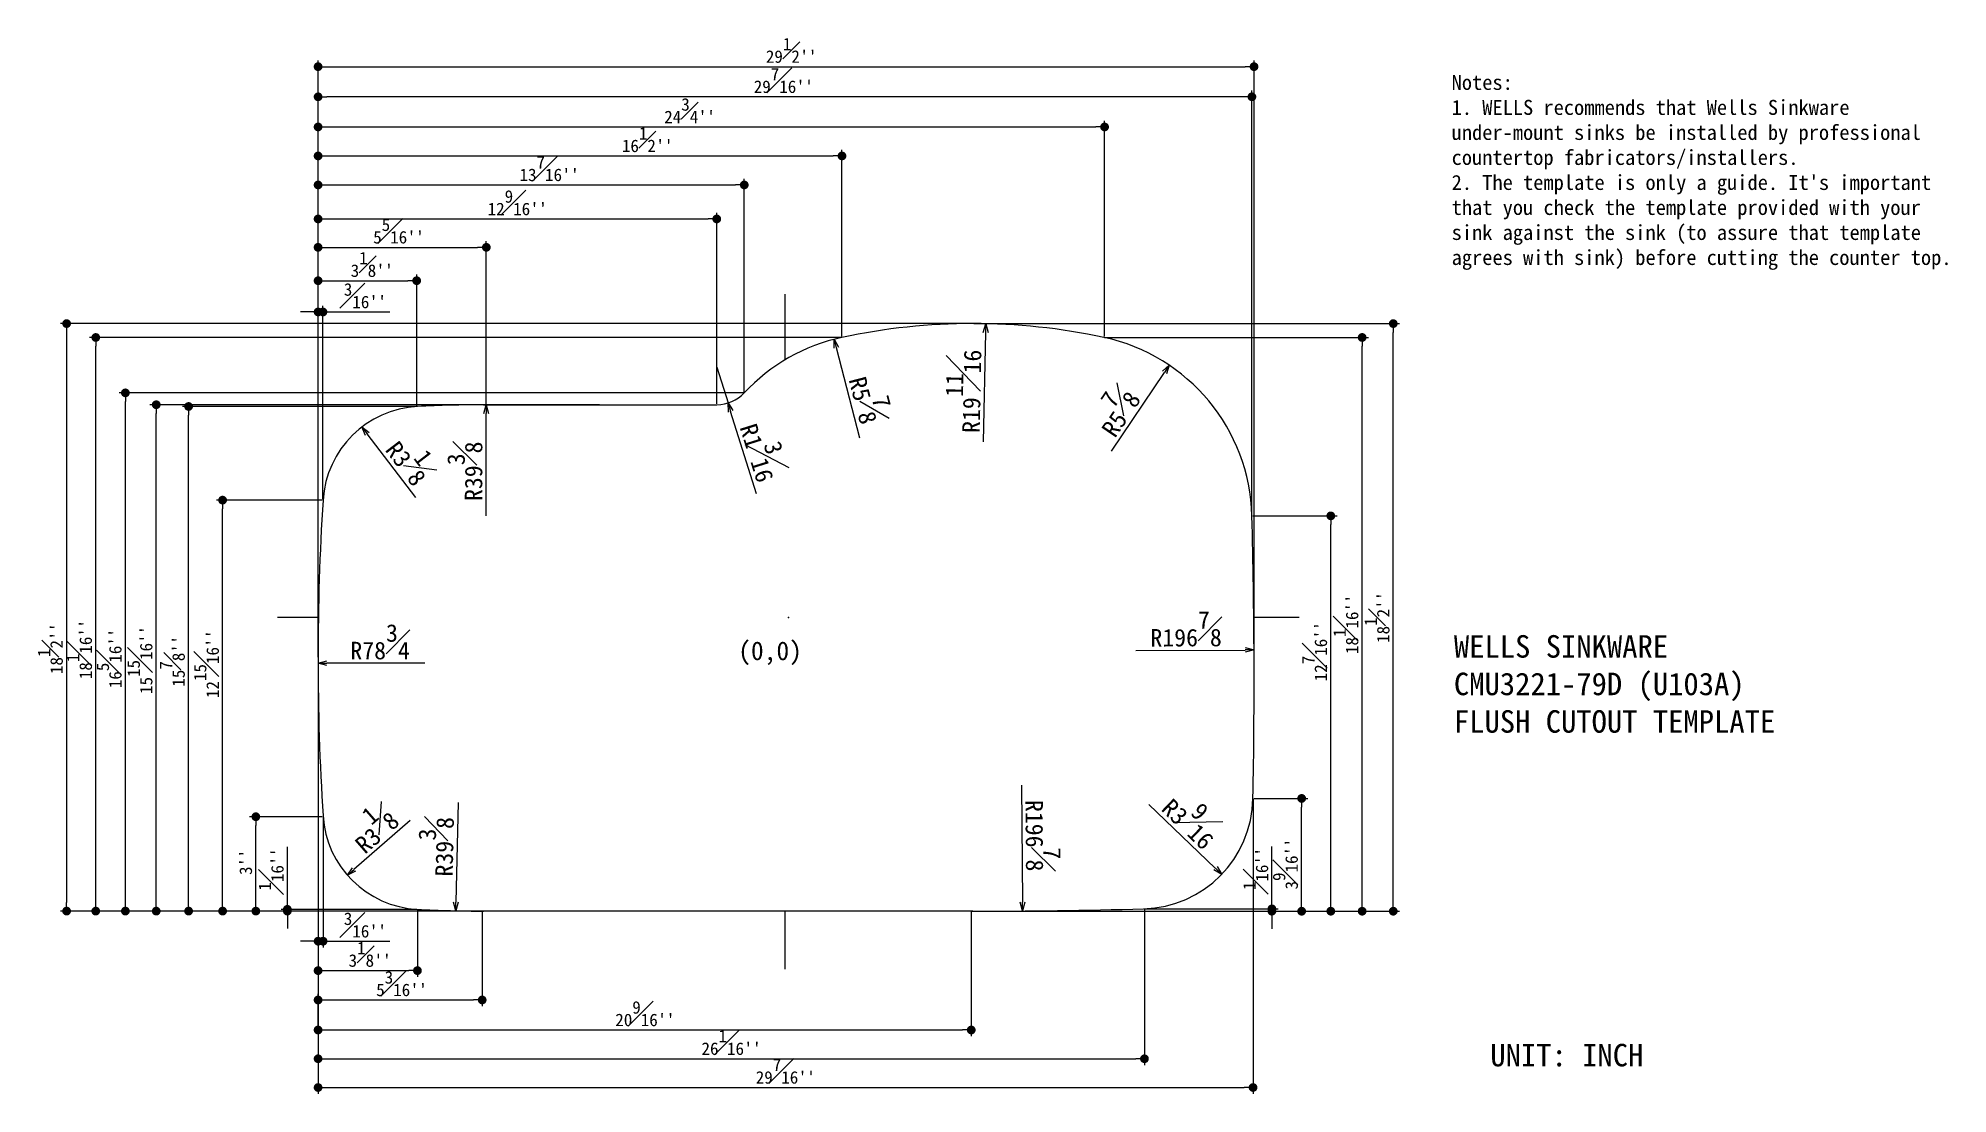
# Model space of a CAD drawing. Extents: x 3047 to 9298, y 71 to 5666.
# Drawn here: x 7074 to 8602, y 520 to 1364 of the extents above; entities that cross this region are included whole.
import ezdxf

# ---------------------------------------------------------------- set-up
doc = ezdxf.new("R2010")
doc.units = 0
doc.header["$LTSCALE"] = 25.4
doc.layers.get('0').update_dxf_attribs({"color": 5, "linetype": 'CONTINUOUS'})
doc.layers.get('DEFPOINTS').update_dxf_attribs({"linetype": 'CONTINUOUS'})
doc.dimstyles.new('ISO-25', dxfattribs={"dimtxt": 2.5, "dimasz": 2.5, "dimexe": 1.25, "dimexo": 0.625, "dimtad": 1, "dimtxsty": 'STANDARD', "dimcen": 2.5, "dimadec": 0, "dimazin": 0, "dimtfac": 1, "dimtmove": 0, "dimatfit": 3, "dimfxl": 1, "dimarcsym": 0})

msp = doc.modelspace()

# ---------------------------------------------------------------- texts
at = {"color": 0, "insert": (8205.0967, 1334.62543), "char_height": 6, "width": 403.5944224, "attachment_point": 1}
msp.add_mtext("{\\H2x;\\C4;Notes: \\P1. WELLS recommends that Wells Sinkware under-mount sinks be installed by professional countertop fabricators/installers. \\P2. The template is only a guide. It's important that you check the template provided with your sink against the sink (to assure that template agrees with sink) before cutting the counter top.}", dxfattribs=at)
at = {"color": 7, "char_height": 18, "attachment_point": 1}
for s, insert, width in [('{\\C3;WELLS SINKWARE\\PCMU3221-79D (U103A) \\PFLUSH CUTOUT TEMPLATE}', (8206.89781, 886.49858), 438.430466), ('{\\C3;UNIT: INCH}', (8236.0403, 559.61532), 181.5555556)]:
    msp.add_mtext(s, dxfattribs=dict(at, insert=insert, width=width))
at = {"insert": (7634.23845, 881.49673), "char_height": 15, "width": 152.070428, "attachment_point": 1}
msp.add_mtext('{\\C1;(0,0)}', dxfattribs=at)

# ---------------------------------------------------------------- blocks, each defined once
blk = doc.blocks.new('_Open30')
at = {"color": 0, "linetype": 'ByBlock', "lineweight": -2}
for p, q in [((-1, 0.27), (0, 0)), ((0, 0), (-1, -0.27)), ((0, 0), (-1, 0))]:
    blk.add_line(p, q, dxfattribs=at)
blk = doc.blocks.new('*D100')
at = {"color": 0, "lineweight": -2}
blk.add_line((7933, 1033.8), (7975.3, 1096.6), dxfattribs=at)
at = {"layer": 'DEFPOINTS', "color": 0}
for p in [(7979.2, 1102.4), (7895.4, 978)]:
    blk.add_point(p, dxfattribs=at)
at = {"color": 0, "lineweight": -2, "xscale": 7, "yscale": 7, "zscale": 7, "rotation": 56.04283106507916}
blk.add_blockref('_Open30', (7979.2, 1102.4), dxfattribs=at)
at = {"color": 40, "insert": (7934.9, 1067.1), "char_height": 14, "attachment_point": 5, "rotation": 56.0428}
blk.add_mtext('R5{\\H1.000000x;\\S7#8;}', dxfattribs=at)
blk = doc.blocks.new('_Dot')
at = {"color": 0, "linetype": 'ByBlock', "lineweight": -2}
blk.add_line((-0.5, 0), (-1, 0), dxfattribs=at)
at = {"color": 0, "linetype": 'ByBlock', "const_width": 0.5}
blk.add_lwpolyline([(-0.25, 0, 1), (0.25, 0, 1)], format="xyb", close=True, dxfattribs=at)
blk = doc.blocks.new('*D102')
at = {"color": 0, "lineweight": -2}
for p, q in [((7617.1, 1100.8), (7626.1, 1072.2)), ((7648.8, 999.6), (7628.2, 1065.5))]:
    blk.add_line(p, q, dxfattribs=at)
at = {"layer": 'DEFPOINTS', "color": 0}
for p in [(7617.1, 1100.8), (7626.1, 1072.2)]:
    blk.add_point(p, dxfattribs=at)
at = {"color": 0, "lineweight": -2, "xscale": 7, "yscale": 7, "zscale": 7, "rotation": 107.4032945518518}
blk.add_blockref('_Open30', (7626.1, 1072.2), dxfattribs=at)
at = {"color": 40, "insert": (7655.8, 1034.3), "char_height": 14, "attachment_point": 5, "rotation": 287.4033}
blk.add_mtext('R1{\\H1.000000x;\\S3#16;}', dxfattribs=at)
blk = doc.blocks.new('*D104')
at = {"color": 0, "lineweight": -2}
blk.add_line((7731.6, 1044), (7712.8, 1116.4), dxfattribs=at)
at = {"layer": 'DEFPOINTS', "color": 0}
for p in [(7711, 1123.2), (7748.7, 978)]:
    blk.add_point(p, dxfattribs=at)
at = {"color": 0, "lineweight": -2, "xscale": 7, "yscale": 7, "zscale": 7, "rotation": 104.5554125625913}
blk.add_blockref('_Open30', (7711, 1123.2), dxfattribs=at)
at = {"color": 40, "insert": (7740.8, 1076), "char_height": 14, "attachment_point": 5, "rotation": 284.5554}
blk.add_mtext('R5{\\H1.000000x;\\S7#8;}', dxfattribs=at)
blk = doc.blocks.new('*D106')
at = {"color": 0, "lineweight": -2}
blk.add_line((7376.4, 996.7), (7337.4, 1047.4), dxfattribs=at)
at = {"layer": 'DEFPOINTS', "color": 0}
for p in [(7333.2, 1053), (7381.9, 989.5)]:
    blk.add_point(p, dxfattribs=at)
at = {"color": 0, "lineweight": -2, "xscale": 7, "yscale": 7, "zscale": 7, "rotation": 127.5019250183407}
blk.add_blockref('_Open30', (7333.2, 1053), dxfattribs=at)
at = {"color": 40, "insert": (7373.8, 1027.9), "char_height": 14, "attachment_point": 5, "rotation": 307.5019}
blk.add_mtext('R3{\\H1.000000x;\\S1#8;}', dxfattribs=at)
blk = doc.blocks.new('*D108')
at = {"color": 0, "lineweight": -2}
blk.add_line((7371.8, 738.3), (7326.8, 699.1), dxfattribs=at)
at = {"layer": 'DEFPOINTS', "color": 0}
for p in [(7381.9, 747.1), (7321.6, 694.5)]:
    blk.add_point(p, dxfattribs=at)
at = {"color": 0, "lineweight": -2, "xscale": 7, "yscale": 7, "zscale": 7, "rotation": 221.066989025975}
blk.add_blockref('_Open30', (7321.6, 694.5), dxfattribs=at)
at = {"color": 40, "insert": (7340.8, 733.8), "char_height": 14, "attachment_point": 5, "rotation": 41.067}
blk.add_mtext('R3{\\H1.000000x;\\S1#8;}', dxfattribs=at)
blk = doc.blocks.new('*D109')
at = {"color": 0, "lineweight": -2}
blk.add_line((7962.9, 751.1), (8016, 700.1), dxfattribs=at)
at = {"layer": 'DEFPOINTS', "color": 0}
for p in [(7956.2, 757.6), (8021.1, 695.2)]:
    blk.add_point(p, dxfattribs=at)
at = {"color": 0, "lineweight": -2, "xscale": 7, "yscale": 7, "zscale": 7, "rotation": 316.1650012045545}
blk.add_blockref('_Open30', (8021.1, 695.2), dxfattribs=at)
at = {"color": 40, "insert": (7998.7, 740.3), "char_height": 14, "attachment_point": 5, "rotation": 316.165}
blk.add_mtext('R3{\\H1.000000x;\\S9#16;}', dxfattribs=at)
blk = doc.blocks.new('*D116')
at = {"color": 0, "lineweight": -2}
blk.add_line((7830.5, 1041), (7832.3, 1128.6), dxfattribs=at)
at = {"layer": 'DEFPOINTS', "color": 0}
for p in [(7832.4, 1135.6), (7822.1, 635.7)]:
    blk.add_point(p, dxfattribs=at)
at = {"color": 0, "lineweight": -2, "xscale": 7, "yscale": 7, "zscale": 7, "rotation": 88.81284034313661}
blk.add_blockref('_Open30', (7832.4, 1135.6), dxfattribs=at)
at = {"color": 40, "insert": (7814.3, 1081.7), "char_height": 14, "attachment_point": 5, "rotation": 88.8128}
blk.add_mtext('R19{\\H1.000000x;\\S11#16;}', dxfattribs=at)
blk = doc.blocks.new('*D122')
at = {"color": 0, "lineweight": -2}
for p, q in [((8046.8, 755.9), (8090.1, 755.9)), ((8085.1, 672.7), (8085.1, 748.9)), ((7822.7, 665.7), (8090.1, 665.7))]:
    blk.add_line(p, q, dxfattribs=at)
at = {"layer": 'DEFPOINTS', "color": 0}
for p in [(8046.2, 755.9), (8085.1, 755.9), (7822.1, 665.7)]:
    blk.add_point(p, dxfattribs=at)
at = {"color": 0, "lineweight": -2, "xscale": 7, "yscale": 7, "zscale": 7}
for p, rotation in [((8085.1, 755.9), 90), ((8085.1, 665.7), 270)]:
    blk.add_blockref('_Dot', p, dxfattribs=dict(at, rotation=rotation))
at = {"color": 40, "insert": (8072.1, 703.5), "char_height": 10, "attachment_point": 5, "rotation": 90}
blk.add_mtext("3{\\H1.000000x;\\S9#16;}''", dxfattribs=at)
blk = doc.blocks.new('*D123')
at = {"color": 0, "lineweight": -2}
for p, q in [((8061.3, 674.6), (8061.3, 717.6)), ((7821.3, 665.7), (8066.3, 665.7)), ((7959.3, 667.6), (8066.3, 667.6)), ((8061.3, 665.7), (8061.3, 667.6)), ((8061.3, 658.7), (8061.3, 651.7))]:
    blk.add_line(p, q, dxfattribs=at)
at = {"layer": 'DEFPOINTS', "color": 0}
for p in [(7820.7, 665.7), (7958.6, 667.6), (8061.3, 667.6)]:
    blk.add_point(p, dxfattribs=at)
at = {"color": 0, "lineweight": -2, "xscale": 7, "yscale": 7, "zscale": 7}
for p, rotation in [((8061.3, 667.6), 270), ((8061.3, 665.7), 90)]:
    blk.add_blockref('_Dot', p, dxfattribs=dict(at, rotation=rotation))
at = {"color": 40, "insert": (8048.3, 699.6), "char_height": 10, "attachment_point": 5, "rotation": 90}
blk.add_mtext("{\\H1.000000x;\\S1#16;}''", dxfattribs=at)
blk = doc.blocks.new('*D124')
at = {"color": 0, "lineweight": -2}
for p, q in [((8046, 981.9), (8113.4, 981.9)), ((8108.4, 672.7), (8108.4, 974.9)), ((7822.7, 665.7), (8113.4, 665.7))]:
    blk.add_line(p, q, dxfattribs=at)
at = {"layer": 'DEFPOINTS', "color": 0}
for p in [(8045.3, 981.9), (8108.4, 981.9), (7822.1, 665.7)]:
    blk.add_point(p, dxfattribs=at)
at = {"color": 0, "lineweight": -2, "xscale": 7, "yscale": 7, "zscale": 7}
for p, rotation in [((8108.4, 981.9), 90), ((8108.4, 665.7), 270)]:
    blk.add_blockref('_Dot', p, dxfattribs=dict(at, rotation=rotation))
at = {"color": 40, "insert": (8095.4, 873.4), "char_height": 10, "attachment_point": 5, "rotation": 90}
blk.add_mtext("12{\\H1.000000x;\\S7#16;}''", dxfattribs=at)
blk = doc.blocks.new('*D125')
at = {"color": 0, "lineweight": -2}
for p, q in [((7927.4, 1124.6), (8138.5, 1124.6)), ((8133.5, 672.7), (8133.5, 1117.6)), ((7821.3, 665.7), (8138.5, 665.7))]:
    blk.add_line(p, q, dxfattribs=at)
at = {"layer": 'DEFPOINTS', "color": 0}
for p in [(7926.8, 1124.6), (8133.5, 1124.6), (7820.7, 665.7)]:
    blk.add_point(p, dxfattribs=at)
at = {"color": 0, "lineweight": -2, "xscale": 7, "yscale": 7, "zscale": 7}
for p, rotation in [((8133.5, 1124.6), 90), ((8133.5, 665.7), 270)]:
    blk.add_blockref('_Dot', p, dxfattribs=dict(at, rotation=rotation))
at = {"color": 40, "insert": (8120.5, 895.2), "char_height": 10, "attachment_point": 5, "rotation": 90}
blk.add_mtext("18{\\H1.000000x;\\S1#16;}''", dxfattribs=at)
blk = doc.blocks.new('*D126')
at = {"color": 0, "lineweight": -2}
for p, q in [((7822.7, 1135.7), (8163.4, 1135.7)), ((8158.4, 672.7), (8158.4, 1128.7)), ((7821.3, 665.7), (8163.4, 665.7))]:
    blk.add_line(p, q, dxfattribs=at)
at = {"layer": 'DEFPOINTS', "color": 0}
for p in [(7822.1, 1135.7), (8158.4, 1135.7), (7820.7, 665.7)]:
    blk.add_point(p, dxfattribs=at)
at = {"color": 0, "lineweight": -2, "xscale": 7, "yscale": 7, "zscale": 7}
for p, rotation in [((8158.4, 1135.7), 90), ((8158.4, 665.7), 270)]:
    blk.add_blockref('_Dot', p, dxfattribs=dict(at, rotation=rotation))
at = {"color": 40, "insert": (8145.4, 900.7), "char_height": 10, "attachment_point": 5, "rotation": 90}
blk.add_mtext("18{\\H1.000000x;\\S1#2;}''", dxfattribs=at)
blk = doc.blocks.new('*D135')
at = {"color": 0, "lineweight": -2}
for p, q in [((7301.4, 741.3), (7243.3, 741.3)), ((7248.3, 672.8), (7248.3, 734.3)), ((7429.9, 665.8), (7243.3, 665.8))]:
    blk.add_line(p, q, dxfattribs=at)
at = {"layer": 'DEFPOINTS', "color": 0}
for p in [(7248.3, 741.3), (7302.1, 741.3), (7430.5, 665.8)]:
    blk.add_point(p, dxfattribs=at)
at = {"color": 0, "lineweight": -2, "xscale": 7, "yscale": 7, "zscale": 7}
for p, rotation in [((7248.3, 741.3), 90), ((7248.3, 665.8), 270)]:
    blk.add_blockref('_Dot', p, dxfattribs=dict(at, rotation=rotation))
at = {"color": 40, "insert": (7240.3, 704.9), "char_height": 10, "attachment_point": 5, "rotation": 90}
blk.add_mtext("3''", dxfattribs=at)
blk = doc.blocks.new('*D136')
at = {"color": 0, "lineweight": -2}
for p, q in [((7273.5, 674.2), (7273.5, 717.2)), ((7377, 667.2), (7268.5, 667.2)), ((7429.9, 665.8), (7268.5, 665.8)), ((7273.5, 665.8), (7273.5, 667.2)), ((7273.5, 658.8), (7273.5, 651.8))]:
    blk.add_line(p, q, dxfattribs=at)
at = {"layer": 'DEFPOINTS', "color": 0}
for p in [(7273.5, 667.2), (7377.6, 667.2), (7430.5, 665.8)]:
    blk.add_point(p, dxfattribs=at)
at = {"color": 0, "lineweight": -2, "xscale": 7, "yscale": 7, "zscale": 7}
for p, rotation in [((7273.5, 667.2), 270), ((7273.5, 665.8), 90)]:
    blk.add_blockref('_Dot', p, dxfattribs=dict(at, rotation=rotation))
at = {"color": 40, "insert": (7260.5, 699.2), "char_height": 10, "attachment_point": 5, "rotation": 90}
blk.add_mtext("{\\H1.000000x;\\S1#16;}''", dxfattribs=at)
blk = doc.blocks.new('*D137')
at = {"color": 0, "lineweight": -2}
for p, q in [((7301.4, 994.5), (7216.7, 994.5)), ((7221.7, 672.8), (7221.7, 987.5)), ((7429.9, 665.8), (7216.7, 665.8))]:
    blk.add_line(p, q, dxfattribs=at)
at = {"layer": 'DEFPOINTS', "color": 0}
for p in [(7221.7, 994.5), (7302, 994.5), (7430.5, 665.8)]:
    blk.add_point(p, dxfattribs=at)
at = {"color": 0, "lineweight": -2, "xscale": 7, "yscale": 7, "zscale": 7}
for p, rotation in [((7221.7, 994.5), 90), ((7221.7, 665.8), 270)]:
    blk.add_blockref('_Dot', p, dxfattribs=dict(at, rotation=rotation))
at = {"color": 40, "insert": (7208.7, 863.4), "char_height": 10, "attachment_point": 5, "rotation": 90}
blk.add_mtext("12{\\H1.000000x;\\S15#16;}''", dxfattribs=at)
blk = doc.blocks.new('*D138')
at = {"color": 0, "lineweight": -2}
for p, q in [((7377, 1069.4), (7189.5, 1069.4)), ((7194.5, 672.8), (7194.5, 1062.4)), ((7429.9, 665.8), (7189.5, 665.8))]:
    blk.add_line(p, q, dxfattribs=at)
at = {"layer": 'DEFPOINTS', "color": 0}
for p in [(7194.5, 1069.4), (7377.7, 1069.4), (7430.5, 665.8)]:
    blk.add_point(p, dxfattribs=at)
at = {"color": 0, "lineweight": -2, "xscale": 7, "yscale": 7, "zscale": 7}
for p, rotation in [((7194.5, 1069.4), 90), ((7194.5, 665.8), 270)]:
    blk.add_blockref('_Dot', p, dxfattribs=dict(at, rotation=rotation))
at = {"color": 40, "insert": (7181.5, 865.7), "char_height": 10, "attachment_point": 5, "rotation": 90}
blk.add_mtext("15{\\H1.000000x;\\S7#8;}''", dxfattribs=at)
blk = doc.blocks.new('*D140')
at = {"color": 0, "lineweight": -2}
for p, q in [((7523.2, 1070.8), (7163.6, 1070.8)), ((7168.6, 672.8), (7168.6, 1063.8)), ((7429.9, 665.8), (7163.6, 665.8))]:
    blk.add_line(p, q, dxfattribs=at)
at = {"layer": 'DEFPOINTS', "color": 0}
for p in [(7168.6, 1070.8), (7523.8, 1070.8), (7430.5, 665.8)]:
    blk.add_point(p, dxfattribs=at)
at = {"color": 0, "lineweight": -2, "xscale": 7, "yscale": 7, "zscale": 7}
for p, rotation in [((7168.6, 1070.8), 90), ((7168.6, 665.8), 270)]:
    blk.add_blockref('_Dot', p, dxfattribs=dict(at, rotation=rotation))
at = {"color": 40, "insert": (7155.6, 866.7), "char_height": 10, "attachment_point": 5, "rotation": 90}
blk.add_mtext("15{\\H1.000000x;\\S15#16;}''", dxfattribs=at)
blk = doc.blocks.new('*D141')
at = {"color": 0, "lineweight": -2}
for p, q in [((7638.4, 1080.3), (7138.9, 1080.3)), ((7143.9, 672.8), (7143.9, 1073.3)), ((7429.9, 665.8), (7138.9, 665.8))]:
    blk.add_line(p, q, dxfattribs=at)
at = {"layer": 'DEFPOINTS', "color": 0}
for p in [(7143.9, 1080.3), (7639.1, 1080.3), (7430.5, 665.8)]:
    blk.add_point(p, dxfattribs=at)
at = {"color": 0, "lineweight": -2, "xscale": 7, "yscale": 7, "zscale": 7}
for p, rotation in [((7143.9, 1080.3), 90), ((7143.9, 665.8), 270)]:
    blk.add_blockref('_Dot', p, dxfattribs=dict(at, rotation=rotation))
at = {"color": 40, "insert": (7130.9, 867.9), "char_height": 10, "attachment_point": 5, "rotation": 90}
blk.add_mtext("16{\\H1.000000x;\\S5#16;}''", dxfattribs=at)
blk = doc.blocks.new('*D142')
at = {"color": 0, "lineweight": -2}
for p, q in [((7716.7, 1124.6), (7115.2, 1124.6)), ((7120.2, 672.8), (7120.2, 1117.6)), ((7429.9, 665.8), (7115.2, 665.8))]:
    blk.add_line(p, q, dxfattribs=at)
at = {"layer": 'DEFPOINTS', "color": 0}
for p in [(7120.2, 1124.6), (7717.3, 1124.6), (7430.5, 665.8)]:
    blk.add_point(p, dxfattribs=at)
at = {"color": 0, "lineweight": -2, "xscale": 7, "yscale": 7, "zscale": 7}
for p, rotation in [((7120.2, 1124.6), 90), ((7120.2, 665.8), 270)]:
    blk.add_blockref('_Dot', p, dxfattribs=dict(at, rotation=rotation))
at = {"color": 40, "insert": (7107.2, 875.1), "char_height": 10, "attachment_point": 5, "rotation": 90}
blk.add_mtext("18{\\H1.000000x;\\S1#16;}''", dxfattribs=at)
blk = doc.blocks.new('*D144')
at = {"color": 0, "lineweight": -2}
for p, q in [((7821.4, 1135.7), (7091.9, 1135.7)), ((7096.9, 1128.7), (7096.9, 672.8)), ((7429.9, 665.8), (7091.9, 665.8))]:
    blk.add_line(p, q, dxfattribs=at)
at = {"layer": 'DEFPOINTS', "color": 0}
for p in [(7822.1, 1135.7), (7096.9, 665.8), (7430.5, 665.8)]:
    blk.add_point(p, dxfattribs=at)
at = {"color": 0, "lineweight": -2, "xscale": 7, "yscale": 7, "zscale": 7}
for p, rotation in [((7096.9, 1135.7), 90), ((7096.9, 665.8), 270)]:
    blk.add_blockref('_Dot', p, dxfattribs=dict(at, rotation=rotation))
at = {"color": 40, "insert": (7083.9, 875.8), "char_height": 10, "attachment_point": 5, "rotation": 90}
blk.add_mtext("18{\\H1.000000x;\\S1#2;}''", dxfattribs=at)
blk = doc.blocks.new('*D153')
at = {"color": 0, "lineweight": -2}
for p, q in [((7298.1, 868.8), (7298.1, 1322.1)), ((8038.3, 1317.1), (7305.1, 1317.1)), ((8045.3, 982.5), (8045.3, 1322.1))]:
    blk.add_line(p, q, dxfattribs=at)
at = {"layer": 'DEFPOINTS', "color": 0}
for p in [(7298.1, 1317.1), (8045.3, 981.9), (7298.1, 868.2)]:
    blk.add_point(p, dxfattribs=at)
at = {"color": 0, "lineweight": -2, "xscale": 7, "yscale": 7, "zscale": 7, "rotation": 180}
blk.add_blockref('_Dot', (7298.1, 1317.1), dxfattribs=at)
at = {"color": 0, "lineweight": -2, "xscale": 7, "yscale": 7, "zscale": 7}
blk.add_blockref('_Dot', (8045.3, 1317.1), dxfattribs=at)
at = {"color": 40, "insert": (7670.5, 1330.1), "char_height": 10, "attachment_point": 5}
blk.add_mtext("29{\\H1.000000x;\\S7#16;}''", dxfattribs=at)
blk = doc.blocks.new('*D154')
at = {"color": 0, "lineweight": -2}
for p, q in [((7298.1, 1110), (7298.1, 1150)), ((7302, 995.2), (7302, 1150)), ((7291.1, 1145), (7284.1, 1145)), ((7298.1, 1145), (7302, 1145)), ((7309, 1145), (7355.4, 1145))]:
    blk.add_line(p, q, dxfattribs=at)
at = {"layer": 'DEFPOINTS', "color": 0}
for p in [(7302, 1145), (7298.1, 1109.4), (7302, 994.5)]:
    blk.add_point(p, dxfattribs=at)
at = {"color": 0, "lineweight": -2, "xscale": 7, "yscale": 7, "zscale": 7}
blk.add_blockref('_Dot', (7298.1, 1145), dxfattribs=at)
at = {"color": 0, "lineweight": -2, "xscale": 7, "yscale": 7, "zscale": 7, "rotation": 180}
blk.add_blockref('_Dot', (7302, 1145), dxfattribs=at)
at = {"color": 40, "insert": (7335.7, 1158), "char_height": 10, "attachment_point": 5}
blk.add_mtext("{\\H1.000000x;\\S3#16;}''", dxfattribs=at)
blk = doc.blocks.new('*D155')
at = {"color": 0, "lineweight": -2}
for p, q in [((7298.1, 1110), (7298.1, 1175)), ((7305.1, 1170), (7370, 1170)), ((7377, 1070), (7377, 1175))]:
    blk.add_line(p, q, dxfattribs=at)
at = {"layer": 'DEFPOINTS', "color": 0}
for p in [(7377, 1170), (7298.1, 1109.4), (7377, 1069.4)]:
    blk.add_point(p, dxfattribs=at)
at = {"color": 0, "lineweight": -2, "xscale": 7, "yscale": 7, "zscale": 7, "rotation": 180}
blk.add_blockref('_Dot', (7298.1, 1170), dxfattribs=at)
at = {"color": 0, "lineweight": -2, "xscale": 7, "yscale": 7, "zscale": 7}
blk.add_blockref('_Dot', (7377, 1170), dxfattribs=at)
at = {"color": 40, "insert": (7341.2, 1183), "char_height": 10, "attachment_point": 5}
blk.add_mtext("3{\\H1.000000x;\\S1#8;}''", dxfattribs=at)
blk = doc.blocks.new('*D156')
at = {"color": 0, "lineweight": -2}
for p, q in [((7298.1, 1110), (7298.1, 1201.7)), ((7305.1, 1196.7), (7425.7, 1196.7)), ((7432.7, 1071.4), (7432.7, 1201.7))]:
    blk.add_line(p, q, dxfattribs=at)
at = {"layer": 'DEFPOINTS', "color": 0}
for p in [(7432.7, 1196.7), (7298.1, 1109.4), (7432.7, 1070.8)]:
    blk.add_point(p, dxfattribs=at)
at = {"color": 0, "lineweight": -2, "xscale": 7, "yscale": 7, "zscale": 7, "rotation": 180}
blk.add_blockref('_Dot', (7298.1, 1196.7), dxfattribs=at)
at = {"color": 0, "lineweight": -2, "xscale": 7, "yscale": 7, "zscale": 7}
blk.add_blockref('_Dot', (7432.7, 1196.7), dxfattribs=at)
at = {"color": 40, "insert": (7362.6, 1209.7), "char_height": 10, "attachment_point": 5}
blk.add_mtext("5{\\H1.000000x;\\S5#16;}''", dxfattribs=at)
blk = doc.blocks.new('*D158')
at = {"color": 0, "lineweight": -2}
for p, q in [((7298.1, 1110), (7298.1, 1251.6)), ((7305.1, 1246.6), (7632.1, 1246.6)), ((7639.1, 1080.9), (7639.1, 1251.6))]:
    blk.add_line(p, q, dxfattribs=at)
at = {"layer": 'DEFPOINTS', "color": 0}
for p in [(7639.1, 1246.6), (7298.1, 1109.4), (7639.1, 1080.3)]:
    blk.add_point(p, dxfattribs=at)
at = {"color": 0, "lineweight": -2, "xscale": 7, "yscale": 7, "zscale": 7, "rotation": 180}
blk.add_blockref('_Dot', (7298.1, 1246.6), dxfattribs=at)
at = {"color": 0, "lineweight": -2, "xscale": 7, "yscale": 7, "zscale": 7}
blk.add_blockref('_Dot', (7639.1, 1246.6), dxfattribs=at)
at = {"color": 40, "insert": (7483.1, 1259.6), "char_height": 10, "attachment_point": 5}
blk.add_mtext("13{\\H1.000000x;\\S7#16;}''", dxfattribs=at)
blk = doc.blocks.new('*D159')
at = {"color": 0, "lineweight": -2}
for p, q in [((7298.1, 1110), (7298.1, 1274.8)), ((7305.1, 1269.8), (7710.3, 1269.8)), ((7717.3, 1125.3), (7717.3, 1274.8))]:
    blk.add_line(p, q, dxfattribs=at)
at = {"layer": 'DEFPOINTS', "color": 0}
for p in [(7717.3, 1269.8), (7717.3, 1124.6), (7298.1, 1109.4)]:
    blk.add_point(p, dxfattribs=at)
at = {"color": 0, "lineweight": -2, "xscale": 7, "yscale": 7, "zscale": 7, "rotation": 180}
blk.add_blockref('_Dot', (7298.1, 1269.8), dxfattribs=at)
at = {"color": 0, "lineweight": -2, "xscale": 7, "yscale": 7, "zscale": 7}
blk.add_blockref('_Dot', (7717.3, 1269.8), dxfattribs=at)
at = {"color": 40, "insert": (7561.6, 1282.8), "char_height": 10, "attachment_point": 5}
blk.add_mtext("16{\\H1.000000x;\\S1#2;}''", dxfattribs=at)
blk = doc.blocks.new('*D160')
at = {"color": 0, "lineweight": -2}
for p, q in [((7298.1, 1110), (7298.1, 1298)), ((7305.1, 1293), (7920.4, 1293)), ((7927.4, 1125.3), (7927.4, 1298))]:
    blk.add_line(p, q, dxfattribs=at)
at = {"layer": 'DEFPOINTS', "color": 0}
for p in [(7927.4, 1293), (7927.4, 1124.6), (7298.1, 1109.4)]:
    blk.add_point(p, dxfattribs=at)
at = {"color": 0, "lineweight": -2, "xscale": 7, "yscale": 7, "zscale": 7, "rotation": 180}
blk.add_blockref('_Dot', (7298.1, 1293), dxfattribs=at)
at = {"color": 0, "lineweight": -2, "xscale": 7, "yscale": 7, "zscale": 7}
blk.add_blockref('_Dot', (7927.4, 1293), dxfattribs=at)
at = {"color": 40, "insert": (7595.5, 1306), "char_height": 10, "attachment_point": 5}
blk.add_mtext("24{\\H1.000000x;\\S3#4;}''", dxfattribs=at)
blk = doc.blocks.new('*D162')
at = {"color": 0, "lineweight": -2}
for p, q in [((7298.1, 1110), (7298.1, 1346.2)), ((8047, 869.5), (8047, 1346.2)), ((7305.1, 1341.2), (8040, 1341.2))]:
    blk.add_line(p, q, dxfattribs=at)
at = {"layer": 'DEFPOINTS', "color": 0}
for p in [(8047, 1341.2), (7298.1, 1109.4), (8047, 868.9)]:
    blk.add_point(p, dxfattribs=at)
at = {"color": 0, "lineweight": -2, "xscale": 7, "yscale": 7, "zscale": 7, "rotation": 180}
blk.add_blockref('_Dot', (7298.1, 1341.2), dxfattribs=at)
at = {"color": 0, "lineweight": -2, "xscale": 7, "yscale": 7, "zscale": 7}
blk.add_blockref('_Dot', (8047, 1341.2), dxfattribs=at)
at = {"color": 40, "insert": (7676.8, 1354.2), "char_height": 10, "attachment_point": 5}
blk.add_mtext("29{\\H1.000000x;\\S1#2;}''", dxfattribs=at)
blk = doc.blocks.new('*D163')
at = {"color": 0, "lineweight": -2}
for p, q in [((7298.1, 868.2), (7298.1, 636.7)), ((7302.1, 740.6), (7302.1, 636.7)), ((7291.1, 641.7), (7284.1, 641.7)), ((7298.1, 641.7), (7302.1, 641.7)), ((7309.1, 641.7), (7355.4, 641.7))]:
    blk.add_line(p, q, dxfattribs=at)
at = {"layer": 'DEFPOINTS', "color": 0}
for p in [(7298.1, 868.8), (7302.1, 741.3), (7302.1, 641.7)]:
    blk.add_point(p, dxfattribs=at)
at = {"color": 0, "lineweight": -2, "xscale": 7, "yscale": 7, "zscale": 7}
blk.add_blockref('_Dot', (7298.1, 641.7), dxfattribs=at)
at = {"color": 0, "lineweight": -2, "xscale": 7, "yscale": 7, "zscale": 7, "rotation": 180}
blk.add_blockref('_Dot', (7302.1, 641.7), dxfattribs=at)
at = {"color": 40, "insert": (7335.7, 654.7), "char_height": 10, "attachment_point": 5}
blk.add_mtext("{\\H1.000000x;\\S3#16;}''", dxfattribs=at)
blk = doc.blocks.new('*D164')
at = {"color": 0, "lineweight": -2}
for p, q in [((7298.1, 675.9), (7298.1, 613.2)), ((7377.6, 666.6), (7377.6, 613.2)), ((7305.1, 618.2), (7370.6, 618.2))]:
    blk.add_line(p, q, dxfattribs=at)
at = {"layer": 'DEFPOINTS', "color": 0}
for p in [(7298.1, 676.6), (7377.6, 667.2), (7377.6, 618.2)]:
    blk.add_point(p, dxfattribs=at)
at = {"color": 0, "lineweight": -2, "xscale": 7, "yscale": 7, "zscale": 7, "rotation": 180}
blk.add_blockref('_Dot', (7298.1, 618.2), dxfattribs=at)
at = {"color": 0, "lineweight": -2, "xscale": 7, "yscale": 7, "zscale": 7}
blk.add_blockref('_Dot', (7377.6, 618.2), dxfattribs=at)
at = {"color": 40, "insert": (7339.5, 631.2), "char_height": 10, "attachment_point": 5}
blk.add_mtext("3{\\H1.000000x;\\S1#8;}''", dxfattribs=at)
blk = doc.blocks.new('*D165')
at = {"color": 0, "lineweight": -2}
for p, q in [((7429.4, 665.2), (7429.4, 589.7)), ((7298.1, 573.8), (7298.1, 599.7)), ((7305.1, 594.7), (7422.4, 594.7))]:
    blk.add_line(p, q, dxfattribs=at)
at = {"layer": 'DEFPOINTS', "color": 0}
for p in [(7429.4, 665.8), (7429.4, 594.7), (7298.1, 573.2)]:
    blk.add_point(p, dxfattribs=at)
at = {"color": 0, "lineweight": -2, "xscale": 7, "yscale": 7, "zscale": 7, "rotation": 180}
blk.add_blockref('_Dot', (7298.1, 594.7), dxfattribs=at)
at = {"color": 0, "lineweight": -2, "xscale": 7, "yscale": 7, "zscale": 7}
blk.add_blockref('_Dot', (7429.4, 594.7), dxfattribs=at)
at = {"color": 40, "insert": (7365, 607.7), "char_height": 10, "attachment_point": 5}
blk.add_mtext("5{\\H1.000000x;\\S3#16;}''", dxfattribs=at)
blk = doc.blocks.new('*D166')
at = {"color": 0, "lineweight": -2}
for p, q in [((7298.1, 675.9), (7298.1, 565.7)), ((7820.7, 665.1), (7820.7, 565.7)), ((7305.1, 570.7), (7813.7, 570.7))]:
    blk.add_line(p, q, dxfattribs=at)
at = {"layer": 'DEFPOINTS', "color": 0}
for p in [(7298.1, 676.6), (7820.7, 665.7), (7820.7, 570.7)]:
    blk.add_point(p, dxfattribs=at)
at = {"color": 0, "lineweight": -2, "xscale": 7, "yscale": 7, "zscale": 7, "rotation": 180}
blk.add_blockref('_Dot', (7298.1, 570.7), dxfattribs=at)
at = {"color": 0, "lineweight": -2, "xscale": 7, "yscale": 7, "zscale": 7}
blk.add_blockref('_Dot', (7820.7, 570.7), dxfattribs=at)
at = {"color": 40, "insert": (7559.7, 583.7), "char_height": 10, "attachment_point": 5}
blk.add_mtext("20{\\H1.000000x;\\S9#16;}''", dxfattribs=at)
blk = doc.blocks.new('*D167')
at = {"color": 0, "lineweight": -2}
for p, q in [((7298.1, 675.9), (7298.1, 542.7)), ((7959.3, 667), (7959.3, 542.7)), ((7305.1, 547.7), (7952.3, 547.7))]:
    blk.add_line(p, q, dxfattribs=at)
at = {"layer": 'DEFPOINTS', "color": 0}
for p in [(7298.1, 676.6), (7959.3, 667.6), (7959.3, 547.7)]:
    blk.add_point(p, dxfattribs=at)
at = {"color": 0, "lineweight": -2, "xscale": 7, "yscale": 7, "zscale": 7, "rotation": 180}
blk.add_blockref('_Dot', (7298.1, 547.7), dxfattribs=at)
at = {"color": 0, "lineweight": -2, "xscale": 7, "yscale": 7, "zscale": 7}
blk.add_blockref('_Dot', (7959.3, 547.7), dxfattribs=at)
at = {"color": 40, "insert": (7628.7, 560.7), "char_height": 10, "attachment_point": 5}
blk.add_mtext("26{\\H1.000000x;\\S1#16;}''", dxfattribs=at)
blk = doc.blocks.new('*D168')
at = {"color": 0, "lineweight": -2}
for p, q in [((8046.2, 755.2), (8046.2, 519.7)), ((7298.1, 675.9), (7298.1, 519.7)), ((7305.1, 524.7), (8039.2, 524.7))]:
    blk.add_line(p, q, dxfattribs=at)
at = {"layer": 'DEFPOINTS', "color": 0}
for p in [(8046.2, 755.9), (7298.1, 676.6), (8046.2, 524.7)]:
    blk.add_point(p, dxfattribs=at)
at = {"color": 0, "lineweight": -2, "xscale": 7, "yscale": 7, "zscale": 7, "rotation": 180}
blk.add_blockref('_Dot', (7298.1, 524.7), dxfattribs=at)
at = {"color": 0, "lineweight": -2, "xscale": 7, "yscale": 7, "zscale": 7}
blk.add_blockref('_Dot', (8046.2, 524.7), dxfattribs=at)
at = {"color": 40, "insert": (7672.1, 537.7), "char_height": 10, "attachment_point": 5}
blk.add_mtext("29{\\H1.000000x;\\S7#16;}''", dxfattribs=at)
blk = doc.blocks.new('*D170')
at = {"color": 0, "lineweight": -2}
for p, q in [((7298.1, 1204.6), (7298.1, 1224.4)), ((7617.1, 1071.4), (7617.1, 1224.4)), ((7305.1, 1219.4), (7610.1, 1219.4))]:
    blk.add_line(p, q, dxfattribs=at)
at = {"layer": 'DEFPOINTS', "color": 0}
for p in [(7617.1, 1219.4), (7298.1, 1204), (7617.1, 1070.8)]:
    blk.add_point(p, dxfattribs=at)
at = {"color": 0, "lineweight": -2, "xscale": 7, "yscale": 7, "zscale": 7, "rotation": 180}
blk.add_blockref('_Dot', (7298.1, 1219.4), dxfattribs=at)
at = {"color": 0, "lineweight": -2, "xscale": 7, "yscale": 7, "zscale": 7}
blk.add_blockref('_Dot', (7617.1, 1219.4), dxfattribs=at)
at = {"color": 40, "insert": (7457.6, 1232.4), "char_height": 10, "attachment_point": 5}
blk.add_mtext("12{\\H1.000000x;\\S9#16;}''", dxfattribs=at)
blk = doc.blocks.new('*D114')
at = {"color": 0, "lineweight": -2}
blk.add_line((7952.3, 874.2), (8040, 874.6), dxfattribs=at)
at = {"layer": 'DEFPOINTS', "color": 0}
for p in [(8047, 874.7), (3047.1, 850.8)]:
    blk.add_point(p, dxfattribs=at)
at = {"color": 0, "lineweight": -2, "xscale": 7, "yscale": 7, "zscale": 7, "rotation": 0.2737599882109213}
blk.add_blockref('_Open30', (8047, 874.7), dxfattribs=at)
at = {"color": 40, "insert": (7992.6, 891.4), "char_height": 14, "attachment_point": 5, "rotation": 0.2738}
blk.add_mtext('R196{\\H1.000000x;\\S7#8;}', dxfattribs=at)
blk = doc.blocks.new('*D118')
at = {"color": 0, "lineweight": -2}
blk.add_line((7860.9, 766.4), (7861.6, 672.9), dxfattribs=at)
at = {"layer": 'DEFPOINTS', "color": 0}
for p in [(7822.1, 5665.7), (7861.7, 665.9)]:
    blk.add_point(p, dxfattribs=at)
at = {"color": 0, "lineweight": -2, "xscale": 7, "yscale": 7, "zscale": 7, "rotation": 270.4541572676752}
blk.add_blockref('_Open30', (7861.7, 665.9), dxfattribs=at)
at = {"color": 40, "insert": (7878.2, 726.2), "char_height": 14, "attachment_point": 5, "rotation": 270.4542}
blk.add_mtext('R196{\\H1.000000x;\\S7#8;}', dxfattribs=at)
blk = doc.blocks.new('*D119')
at = {"color": 0, "lineweight": -2}
blk.add_line((7410.2, 752.7), (7408.4, 673), dxfattribs=at)
at = {"layer": 'DEFPOINTS', "color": 0}
for p in [(7430.6, 1665.8), (7408.2, 666)]:
    blk.add_point(p, dxfattribs=at)
at = {"color": 0, "lineweight": -2, "xscale": 7, "yscale": 7, "zscale": 7, "rotation": 268.7172568068267}
blk.add_blockref('_Open30', (7408.2, 666), dxfattribs=at)
at = {"color": 40, "insert": (7392.4, 717.4), "char_height": 14, "attachment_point": 5, "rotation": 88.7173}
blk.add_mtext('R39{\\H1.000000x;\\S3#8;}', dxfattribs=at)
blk = doc.blocks.new('*D120')
at = {"color": 0, "lineweight": -2}
blk.add_line((7383.4, 864.2), (7305.1, 864), dxfattribs=at)
at = {"layer": 'DEFPOINTS', "color": 0}
for p in [(7298.1, 864), (9298.1, 868.3)]:
    blk.add_point(p, dxfattribs=at)
at = {"color": 0, "lineweight": -2, "xscale": 7, "yscale": 7, "zscale": 7, "rotation": 180.1228344120506}
blk.add_blockref('_Open30', (7298.1, 864), dxfattribs=at)
at = {"color": 40, "insert": (7347.7, 881.1), "char_height": 14, "attachment_point": 5, "rotation": 0.1228}
blk.add_mtext('R78{\\H1.000000x;\\S3#4;}', dxfattribs=at)
blk = doc.blocks.new('*D121')
at = {"color": 0, "lineweight": -2}
blk.add_line((7432.5, 981.9), (7432.7, 1063.8), dxfattribs=at)
at = {"layer": 'DEFPOINTS', "color": 0}
for p in [(7432.7, 1070.8), (7430.6, 70.8)]:
    blk.add_point(p, dxfattribs=at)
at = {"color": 0, "lineweight": -2, "xscale": 7, "yscale": 7, "zscale": 7, "rotation": 89.8753438442849}
blk.add_blockref('_Open30', (7432.7, 1070.8), dxfattribs=at)
at = {"color": 40, "insert": (7415.6, 1017.6), "char_height": 14, "attachment_point": 5, "rotation": 89.8753}
blk.add_mtext('R39{\\H1.000000x;\\S3#8;}', dxfattribs=at)

# ---------------------------------------------------------------- dimensions: what is measured, and where the dimension line sits
at = {"color": 102}
for center, mpoint, picture, middle in [((7822.05904, 5665.74166), (7861.69133, 665.89873), '*D118', (7861.21421, 726.08909)), ((7430.62583, 1665.79603), (7408.23961, 666.04663), '*D119', (7409.38189, 717.06007)), ((7822.05904, 635.74683), (7832.41822, 1135.6395), '*D116', (7831.29253, 1081.31783)), ((7748.727, 977.97834), (7711.02957, 1123.1641), '*D104', (7724.37357, 1071.77179)), ((7895.39108, 977.97834), (7979.17703, 1102.39665), '*D100', (7948.99878, 1057.58333)), ((7430.55904, 70.78664), (7432.7347, 1070.78428), '*D121', (7432.61898, 1017.59764)), ((7381.88866, 989.49835), (7333.18561, 1052.96498), '*D106', (7360.32581, 1017.59764)), ((3047.05904, 850.79166), (8047.00197, 874.68163), '*D114', (7992.66926, 874.42203)), ((9298.05904, 868.29166), (7298.06364, 864.00393), '*D120', (7347.73019, 864.11041)), ((7956.17407, 757.57365), (8021.09443, 695.2411), '*D109', (7986.95113, 728.02341)), ((7381.87851, 747.0884), (7321.56315, 694.53313), '*D108', (7351.97214, 721.02975))]:
    dim = msp.add_radius_dim(center=center, mpoint=mpoint, dimstyle='ISO-25', override={"dimtxt": 14, "dimasz": 7, "dimexe": 5, "dimgap": 3, "dimdec": 4, "dimlfac": 0.03937, "dimdsep": 46, "dimlunit": 5, "dimblk1": 'Dot', "dimblk2": 'Open30', "dimsah": 1, "dimclrt": 40, "dimfrac": 1}, dxfattribs=at)
    dim.commit()
    dim.dimension.update_dxf_attribs({"geometry": picture, "text_midpoint": middle, "dimtype": 164})
for base, p1, p2, picture, middle in [((8047.02628, 1341.17003), (7298.05904, 1109.39053), (8047.02628, 868.89308), '*D162', (7676.76551, 1341.17003)), ((7927.4441, 1293.01467), (7298.05904, 1109.39053), (7927.4441, 1124.64899), '*D160', (7595.54633, 1293.01467)), ((7717.29899, 1269.82877), (7298.05904, 1109.39053), (7717.29899, 1124.64899), '*D159', (7561.63063, 1269.82877)), ((7639.06173, 1246.64285), (7298.05904, 1109.39053), (7639.06173, 1080.31859), '*D158', (7483.089, 1246.64285)), ((7432.7347, 1196.70396), (7298.05904, 1109.39053), (7432.7347, 1070.78428), '*D156', (7362.59901, 1196.70396)), ((7377.03145, 1169.95098), (7298.05904, 1109.39053), (7377.03145, 1069.38632), '*D155', (7341.17855, 1169.95098)), ((7302.04823, 1144.98155), (7298.05904, 1109.39053), (7302.04823, 994.54863), '*D154', (7335.71489, 1144.98155)), ((7302.05775, 641.71238), (7298.05904, 868.84123), (7302.05775, 741.25914), '*D163', (7335.72442, 641.71238)), ((7377.63961, 618.20496), (7298.05904, 676.57097), (7377.63961, 667.20078), '*D164', (7339.47224, 618.20496)), ((7820.65595, 570.68998), (7298.05904, 676.57097), (7820.65595, 665.74186), '*D166', (7559.72742, 570.68998)), ((7429.42502, 594.69755), (7298.05904, 573.17818), (7429.42502, 665.79675), '*D165', (7365.00181, 594.69755))]:
    dim = msp.add_linear_dim(base=base, p1=p1, p2=p2, dimstyle='ISO-25', override={"dimtxt": 10, "dimasz": 7, "dimexe": 5, "dimgap": 3, "dimdec": 4, "dimlfac": 0.03937, "dimdsep": 46, "dimlunit": 5, "dimpost": "''", "dimblk1": 'Dot', "dimblk2": 'Dot', "dimsah": 1, "dimclrt": 40, "dimfrac": 1}, dxfattribs=at)
    dim.commit()
    dim.dimension.update_dxf_attribs({"geometry": picture, "text_midpoint": middle, "dimtype": 160})
for base, p1, p2, angle, picture, middle in [((7298.05904, 1317.09235), (8045.33949, 981.91194), (7298.05904, 868.21623), 180, '*D153', (7670.51789, 1317.09235)), ((7096.94164, 665.79603), (7822.05904, 1135.74683), (7430.54209, 665.79603), 90, '*D144', (7096.94164, 875.84661)), ((7120.22607, 1124.64899), (7430.54209, 665.79603), (7717.29899, 1124.64899), 90, '*D142', (7120.22607, 875.08386)), ((7143.94982, 1080.31859), (7430.54209, 665.79603), (7639.06173, 1080.31859), 90, '*D141', (7143.94982, 867.87527)), ((7168.55223, 1070.78664), (7430.54209, 665.79603), (7523.84386, 1070.78664), 90, '*D140', (7168.55223, 866.69693)), ((7194.47263, 1069.38632), (7430.54209, 665.79603), (7377.65645, 1069.38632), 90, '*D138', (7194.47263, 865.65712)), ((7221.71101, 994.54863), (7430.54209, 665.79603), (7302.04823, 994.54863), 90, '*D137', (7221.71101, 863.4156)), ((8108.447, 981.91195), (7822.05904, 665.74166), (8045.33949, 981.91195), 90, '*D124', (8108.447, 873.43781)), ((8085.07588, 755.86497), (7822.05904, 665.74166), (8046.15785, 755.86497), 90, '*D122', (8085.07588, 703.52628)), ((7248.34652, 741.25914), (7430.54209, 665.79603), (7302.05775, 741.25914), 90, '*D135', (7248.34652, 704.93548)), ((7273.50681, 667.20078), (7430.54209, 665.79603), (7377.63961, 667.20078), 90, '*D136', (7273.50681, 699.20078))]:
    dim = msp.add_linear_dim(base=base, p1=p1, p2=p2, angle=angle, dimstyle='ISO-25', override={"dimtxt": 10, "dimasz": 7, "dimexe": 5, "dimgap": 3, "dimdec": 4, "dimlfac": 0.03937, "dimdsep": 46, "dimlunit": 5, "dimpost": "''", "dimblk1": 'Dot', "dimblk2": 'Dot', "dimsah": 1, "dimclrt": 40, "dimfrac": 1}, dxfattribs=at)
    dim.commit()
    dim.dimension.update_dxf_attribs({"geometry": picture, "text_midpoint": middle, "dimtype": 160})
for base, p1, p2, picture, middle in [((7617.12867, 1219.41265), (7298.05904, 1204.0151), (7617.12867, 1070.78664), '*D170', (7457.59386, 1232.41265)), ((8046.15785, 524.67545), (7298.05904, 676.57097), (8046.15785, 755.86497), '*D168', (7672.10845, 537.67545)), ((7959.2574, 547.68271), (7298.05904, 676.57097), (7959.2574, 667.60724), '*D167', (7628.65822, 560.68271))]:
    dim = msp.add_linear_dim(base=base, p1=p1, p2=p2, dimstyle='ISO-25', override={"dimtxt": 10, "dimasz": 7, "dimexe": 5, "dimgap": 3, "dimdec": 4, "dimlfac": 0.03937, "dimdsep": 46, "dimlunit": 5, "dimpost": "''", "dimblk1": 'Dot', "dimblk2": 'Dot', "dimsah": 1, "dimclrt": 40, "dimfrac": 1}, dxfattribs=at)
    dim.commit()
    dim.dimension.update_dxf_attribs({"geometry": picture, "text_midpoint": middle})
for base, p2, picture, middle in [((8158.43528, 1135.74683), (7822.05904, 1135.74683), '*D126', (8145.43528, 900.74434)), ((8133.53755, 1124.64899), (7926.8191, 1124.64899), '*D125', (8120.53755, 895.19543)), ((8061.31139, 667.60724), (7958.6324, 667.60724), '*D123', (8048.31139, 699.60724))]:
    dim = msp.add_linear_dim(base=base, p1=(7820.65597, 665.74186), p2=p2, angle=90, dimstyle='ISO-25', override={"dimtxt": 10, "dimasz": 7, "dimexe": 5, "dimgap": 3, "dimdec": 4, "dimlfac": 0.03937, "dimdsep": 46, "dimlunit": 5, "dimpost": "''", "dimblk1": 'Dot', "dimblk2": 'Dot', "dimsah": 1, "dimclrt": 40, "dimfrac": 1}, dxfattribs=at)
    dim.commit()
    dim.dimension.update_dxf_attribs({"geometry": picture, "text_midpoint": middle})
dim = msp.add_radius_dim(center=(7617.12867, 1100.78664), mpoint=(7626.10154, 1072.15995), dimstyle='ISO-25', override={"dimtxt": 14, "dimasz": 7, "dimexe": 5, "dimgap": 3, "dimdec": 4, "dimlfac": 0.03937, "dimdsep": 46, "dimlunit": 5, "dimblk1": 'Dot', "dimblk2": 'Open30', "dimsah": 1, "dimclrt": 40, "dimfrac": 1}, dxfattribs=at)
dim.commit()
dim.dimension.update_dxf_attribs({"geometry": '*D102', "text_midpoint": (7655.78264, 1034.30454)})

# ---------------------------------------------------------------- linework, layer by layer
at = {"color": 1}
for p, q in [((7671.82971, 1106.76812), (7671.82971, 1159.26528)), ((7298.32235, 900.74424), (7265.58984, 900.74424)), ((8083.21222, 900.74424), (8046.80951, 900.74424)), ((7671.82971, 619.32296), (7671.82971, 665.76274))]:
    msp.add_line(p, q, dxfattribs=at)
at = {"color": 7, "linetype": 'ByBlock', "lineweight": 30}
msp.add_line((7430.55904, 1070.78664), (7617.12867, 1070.78664), dxfattribs=at)
at = {"color": 7, "lineweight": 30}
msp.add_line((7822.05904, 665.74166), (7429.42502, 665.79675), dxfattribs=at)
at = {"color": 7, "linetype": 'ByBlock', "lineweight": 30}
for centre, radius, start, end in [((7822.05904, 635.74683), 500, 77.905769, 102.094231), ((7748.727, 977.97834), 150, 102.094231, 136.97884609), ((7895.39108, 977.97834), 150, 1.5027, 77.905769), ((7617.12867, 1100.78664), 30, 270, 316.97884609), ((7381.88866, 989.49835), 80, 93.03251081, 176.3805976), ((9298.05904, 868.29166), 2000, 176.3805976, 183.623724), ((3047.05904, 850.79166), 5000, 358.912155, 1.5027), ((7822.05904, 5665.74166), 5000, 269.983922, 271.56521)]:
    msp.add_arc(centre, radius, start, end, dxfattribs=at)
at = {"color": 7, "lineweight": 30}
for centre, radius, start, end in [((7430.55904, 70.78664), 1000, 90, 93.03251081), ((7956.17407, 757.57365), 90, 271.56521, 358.912155), ((7381.87851, 747.0884), 80, 183.614604, 266.962691), ((7430.62583, 1665.79603), 1000, 266.962691, 269.995202)]:
    msp.add_arc(centre, radius, start, end, dxfattribs=at)
at = {"color": 1}
msp.add_point((7674.40103, 900.74424), dxfattribs=at)

msp.set_redraw_order([(e.dxf.handle, doc.entitydb.next_handle()) for e in msp.query("TEXT MTEXT ATTDEF DIMENSION ARC_DIMENSION")])  # texts and dimensions are drawn at this point

doc.saveas('drawing.dxf')
